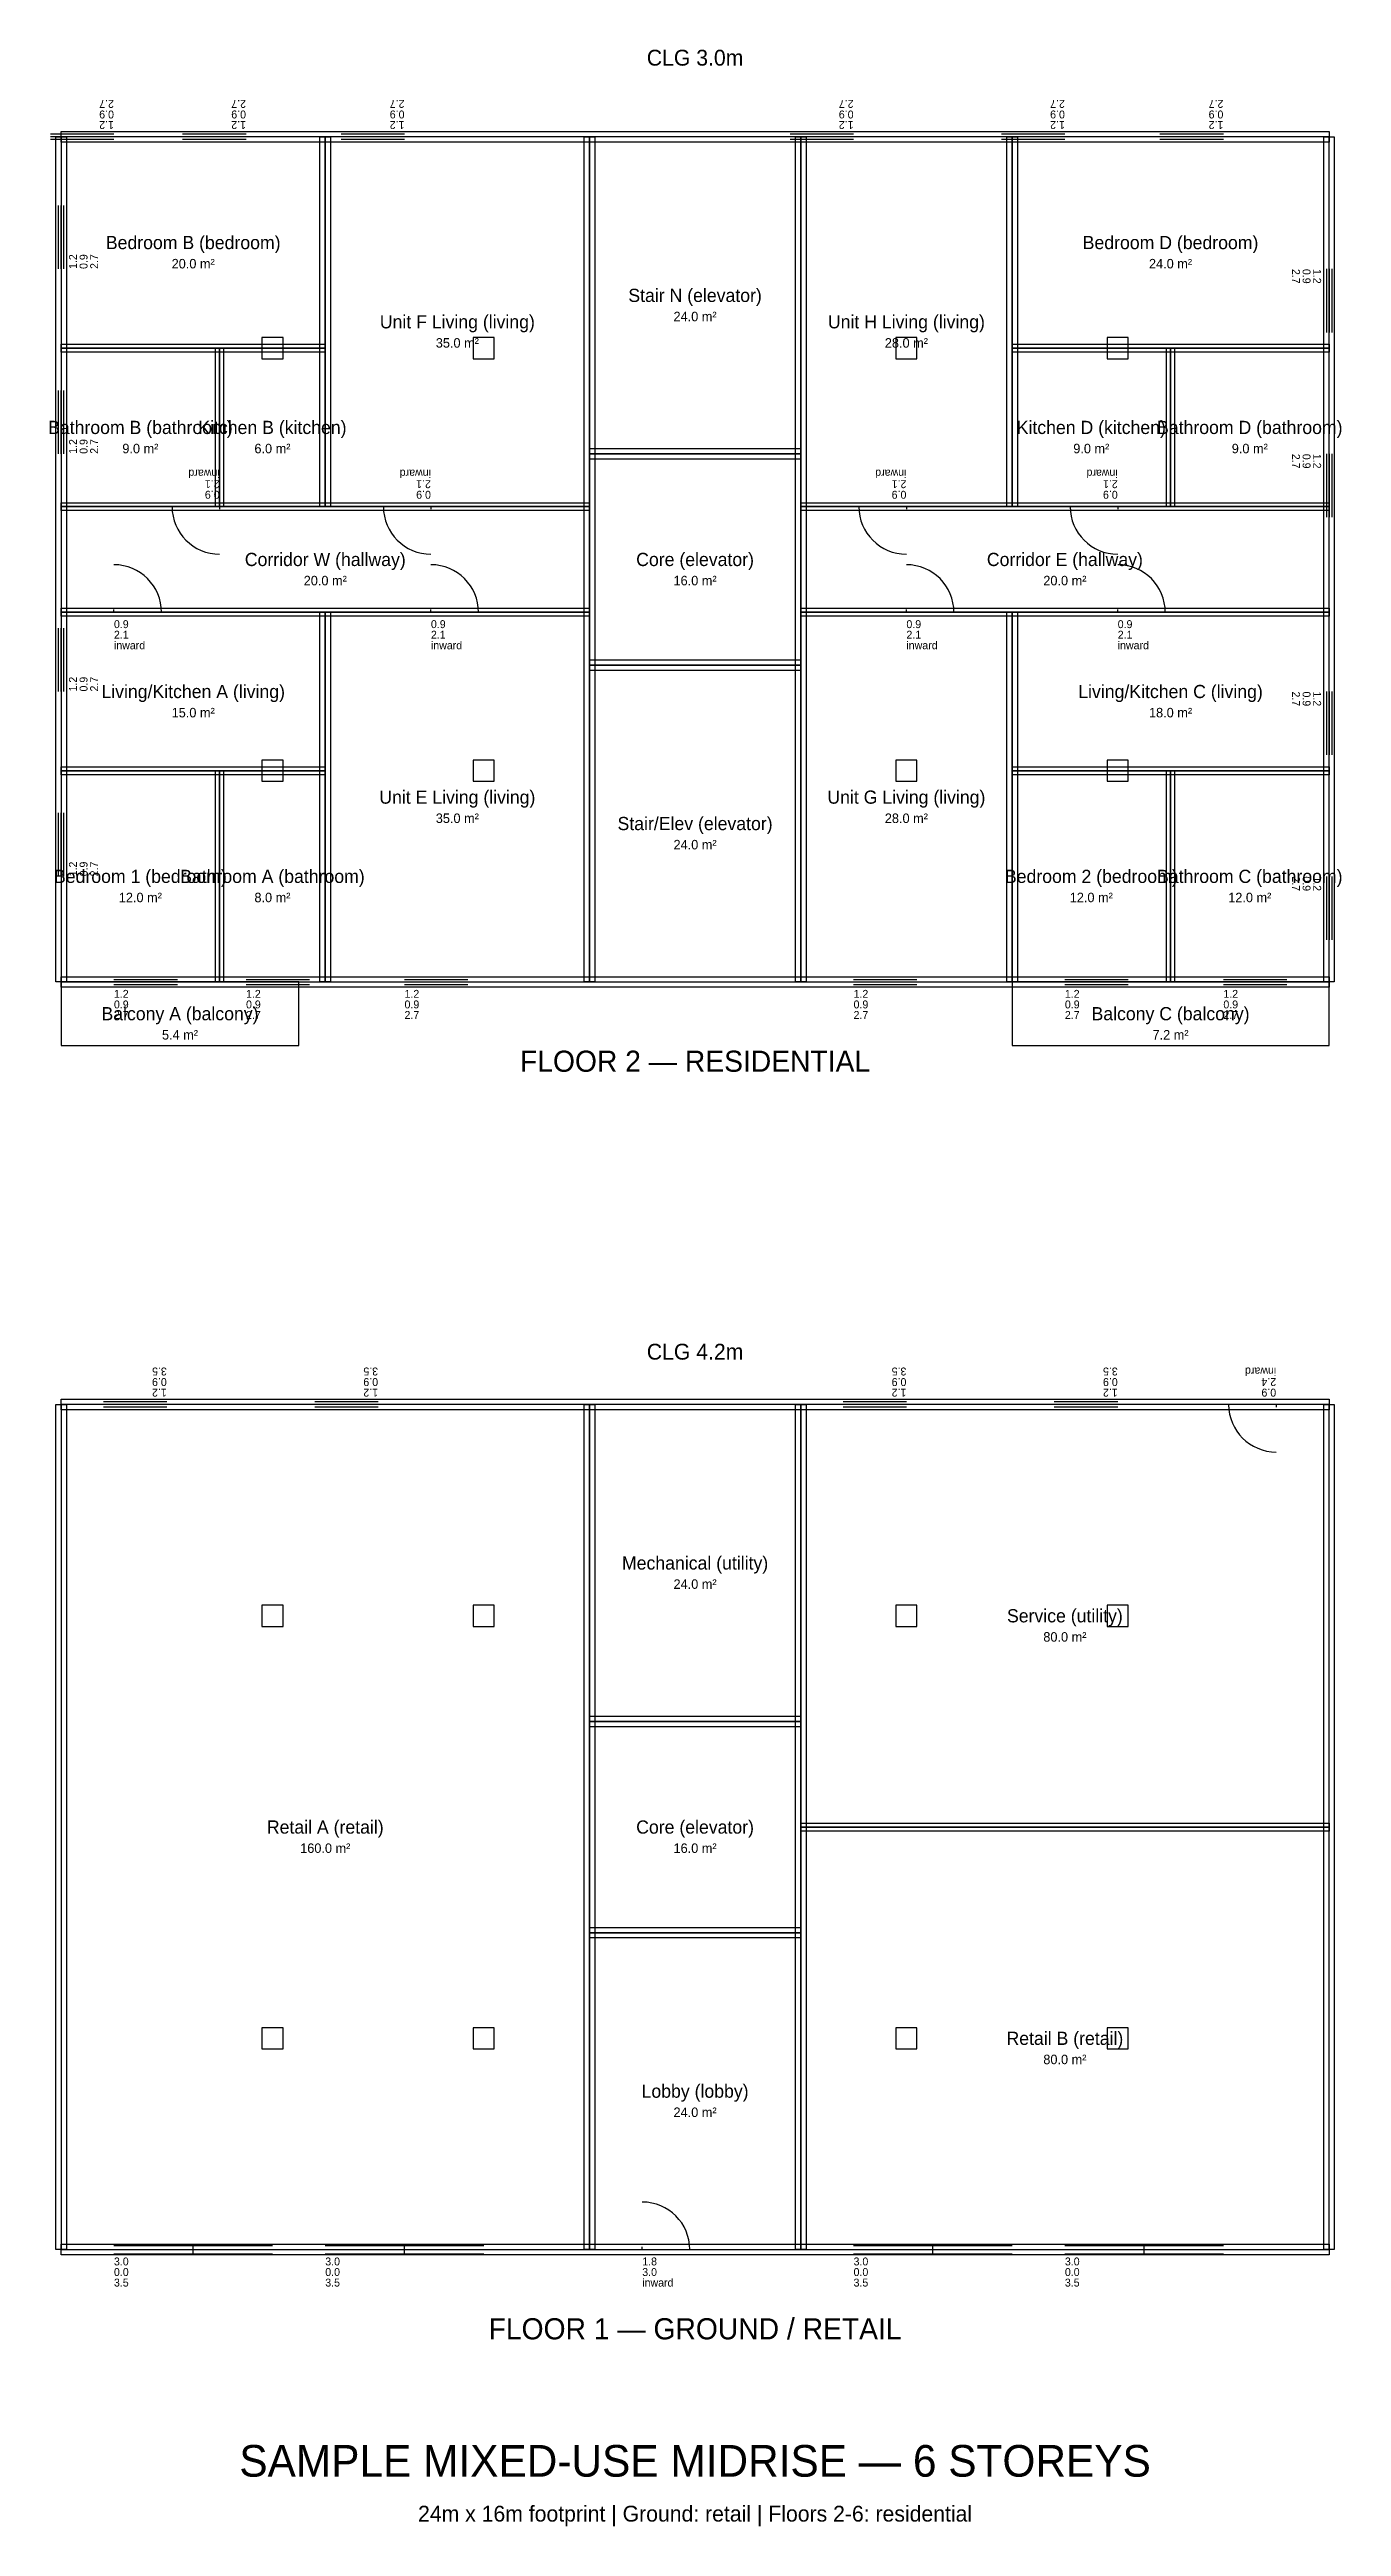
# Model space of a CAD drawing. Header units: metres. Extents: x 0 to 24, y -5 to 138.
# Drawn here: x -0.22 to 24.24, y -5.24 to 41.65 of the extents above; entities that cross this region are included whole.
import ezdxf
from ezdxf.enums import TextEntityAlignment as Align

# ---------------------------------------------------------------- set-up
doc = ezdxf.new("R2010")
doc.units = ezdxf.units.M
for name, color, linetype in [('A-ANNO-CLG', 9, 'Continuous'), ('A-ANNO-FLOR', 7, 'Continuous'), ('A-BALCONY', 6, 'Continuous'), ('A-DOOR', 1, 'Continuous'), ('A-ROOM-AREA', 2, 'Continuous'), ('A-ROOM-BDRY', 3, 'Continuous'), ('A-ROOM-NAME', 2, 'Continuous'), ('A-WALL-EXTR', 7, 'Continuous'), ('A-WALL-PART', 8, 'Continuous'), ('A-WALL-STRC', 5, 'Continuous'), ('A-WINDOW', 4, 'Continuous'), ('S-COLS', 5, 'Continuous')]:
    doc.layers.add(name, color=color, linetype=linetype)

msp = doc.modelspace()

# ---------------------------------------------------------------- texts
at = {"layer": 'A-ANNO-CLG'}
for s, p in [('CLG 3.0m', (12, 41.5)), ('CLG 4.2m', (12, 17))]:
    msp.add_text(s, height=0.3, dxfattribs=at).set_placement(p, align=Align.MIDDLE_CENTER)
at = {"layer": 'A-ANNO-FLOR'}
for s, height, p in [('FLOOR 2 — RESIDENTIAL', 0.4, (12, 22.5)), ('FLOOR 1 — GROUND / RETAIL', 0.4, (12, -1.5)), ('SAMPLE MIXED-USE MIDRISE — 6 STOREYS', 0.6, (12, -4)), ('24m x 16m footprint | Ground: retail | Floors 2-6: residential', 0.3, (12, -5))]:
    msp.add_text(s, height=height, dxfattribs=at).set_placement(p, align=Align.MIDDLE_CENTER)
at = {"layer": 'A-ROOM-AREA'}
for s, p in [('20.0 m²', (2.5, 37.6)), ('24.0 m²', (21, 37.6)), ('24.0 m²', (12, 36.6)), ('35.0 m²', (7.5, 36.1)), ('28.0 m²', (16, 36.1)), ('9.0 m²', (1.5, 34.1)), ('6.0 m²', (4, 34.1)), ('9.0 m²', (19.5, 34.1)), ('9.0 m²', (22.5, 34.1)), ('20.0 m²', (5, 31.6)), ('16.0 m²', (12, 31.6)), ('20.0 m²', (19, 31.6)), ('15.0 m²', (2.5, 29.1)), ('18.0 m²', (21, 29.1)), ('35.0 m²', (7.5, 27.1)), ('28.0 m²', (16, 27.1)), ('24.0 m²', (12, 26.6)), ('12.0 m²', (1.5, 25.6)), ('8.0 m²', (4, 25.6)), ('12.0 m²', (19.5, 25.6)), ('12.0 m²', (22.5, 25.6)), ('5.4 m²', (2.25, 23)), ('7.2 m²', (21, 23)), ('24.0 m²', (12, 12.6)), ('80.0 m²', (19, 11.6)), ('160.0 m²', (5, 7.6)), ('16.0 m²', (12, 7.6)), ('80.0 m²', (19, 3.6)), ('24.0 m²', (12, 2.6))]:
    msp.add_text(s, height=0.18, dxfattribs=at).set_placement(p, align=Align.MIDDLE_CENTER)
at = {"layer": 'A-ROOM-NAME'}
for s, p in [('Bedroom B (bedroom)', (2.5, 38)), ('Bedroom D (bedroom)', (21, 38)), ('Stair N (elevator)', (12, 37)), ('Unit F Living (living)', (7.5, 36.5)), ('Unit H Living (living)', (16, 36.5)), ('Bathroom B (bathroom)', (1.5, 34.5)), ('Kitchen B (kitchen)', (4, 34.5)), ('Kitchen D (kitchen)', (19.5, 34.5)), ('Bathroom D (bathroom)', (22.5, 34.5)), ('Corridor W (hallway)', (5, 32)), ('Core (elevator)', (12, 32)), ('Corridor E (hallway)', (19, 32)), ('Living/Kitchen A (living)', (2.5, 29.5)), ('Living/Kitchen C (living)', (21, 29.5)), ('Unit E Living (living)', (7.5, 27.5)), ('Unit G Living (living)', (16, 27.5)), ('Stair/Elev (elevator)', (12, 27)), ('Bedroom 1 (bedroom)', (1.5, 26)), ('Bathroom A (bathroom)', (4, 26)), ('Bedroom 2 (bedroom)', (19.5, 26)), ('Bathroom C (bathroom)', (22.5, 26)), ('Balcony A (balcony)', (2.25, 23.4)), ('Balcony C (balcony)', (21, 23.4)), ('Mechanical (utility)', (12, 13)), ('Service (utility)', (19, 12)), ('Retail A (retail)', (5, 8)), ('Core (elevator)', (12, 8)), ('Retail B (retail)', (19, 4)), ('Lobby (lobby)', (12, 3))]:
    msp.add_text(s, height=0.25, dxfattribs=at).set_placement(p, align=Align.MIDDLE_CENTER)

# ---------------------------------------------------------------- blocks, each defined once
blk = doc.blocks.new('WINDOW-STOREFRONT')
at = {"layer": 'A-WINDOW'}
for p, q in [((0, 0.08), (3, 0.08)), ((1.5, -0.08), (1.5, 0.08)), ((0, -0.08), (3, -0.08))]:
    blk.add_line(p, q, dxfattribs=at)
at = {"layer": 'A-WINDOW', "color": 4}
blk.add_line((0, 0), (3, 0), dxfattribs=at)
at = {"layer": 'A-WINDOW'}
for tag, p in [('WIDTH_M', (0, -0.3)), ('SILL_HEIGHT_M', (0, -0.5)), ('HEAD_HEIGHT_M', (0, -0.7))]:
    blk.add_attdef(tag, p, '', height=0.15, dxfattribs=at)
blk = doc.blocks.new('WINDOW-STD')
at = {"layer": 'A-WINDOW'}
for p, q in [((0, 0.05), (1.2, 0.05)), ((0, -0.05), (1.2, -0.05))]:
    blk.add_line(p, q, dxfattribs=at)
at = {"layer": 'A-WINDOW', "color": 4}
blk.add_line((0, 0), (1.2, 0), dxfattribs=at)
at = {"layer": 'A-WINDOW'}
for tag, p in [('WIDTH_M', (0, -0.3)), ('SILL_HEIGHT_M', (0, -0.5)), ('HEAD_HEIGHT_M', (0, -0.7))]:
    blk.add_attdef(tag, p, '', height=0.15, dxfattribs=at)
blk = doc.blocks.new('DOOR-SINGLE')
at = {"layer": 'A-DOOR'}
for q in [(0, 0.05), (0.9, 0)]:
    blk.add_line((0, 0), q, dxfattribs=at)
blk.add_arc((0, 0), 0.9, 0, 90, dxfattribs=at)
for tag, p in [('WIDTH_M', (0, -0.3)), ('HEAD_HEIGHT_M', (0, -0.5)), ('SWING', (0, -0.7))]:
    blk.add_attdef(tag, p, '', height=0.15, dxfattribs=at)

# ---------------------------------------------------------------- linework, layer by layer
at = {"layer": 'A-BALCONY'}
for points in [[(0, 22.8), (4.5, 22.8), (4.5, 24), (0, 24)], [(18, 22.8), (24, 22.8), (24, 24), (18, 24)]]:
    msp.add_lwpolyline(points, close=True, dxfattribs=at)
at = {"layer": 'A-ROOM-BDRY'}
for points in [[(0, 36), (5, 36), (5, 40), (0, 40)], [(5, 33), (10, 33), (10, 40), (5, 40)], [(10, 34), (14, 34), (14, 40), (10, 40)], [(14, 33), (18, 33), (18, 40), (14, 40)], [(18, 36), (24, 36), (24, 40), (18, 40)], [(0, 33), (3, 33), (3, 36), (0, 36)], [(3, 33), (5, 33), (5, 36), (3, 36)], [(18, 33), (21, 33), (21, 36), (18, 36)], [(21, 33), (24, 33), (24, 36), (21, 36)], [(10, 30), (14, 30), (14, 34), (10, 34)], [(0, 31), (10, 31), (10, 33), (0, 33)], [(14, 31), (24, 31), (24, 33), (14, 33)], [(0, 28), (5, 28), (5, 31), (0, 31)], [(5, 24), (10, 24), (10, 31), (5, 31)], [(14, 24), (18, 24), (18, 31), (14, 31)], [(18, 28), (24, 28), (24, 31), (18, 31)], [(10, 24), (14, 24), (14, 30), (10, 30)], [(0, 24), (3, 24), (3, 28), (0, 28)], [(3, 24), (5, 24), (5, 28), (3, 28)], [(18, 24), (21, 24), (21, 28), (18, 28)], [(21, 24), (24, 24), (24, 28), (21, 28)], [(0, 22.8), (4.5, 22.8), (4.5, 24), (0, 24)], [(18, 22.8), (24, 22.8), (24, 24), (18, 24)], [(0, 0), (10, 0), (10, 16), (0, 16)], [(10, 10), (14, 10), (14, 16), (10, 16)], [(14, 8), (24, 8), (24, 16), (14, 16)], [(10, 6), (14, 6), (14, 10), (10, 10)], [(14, 0), (24, 0), (24, 8), (14, 8)], [(10, 0), (14, 0), (14, 6), (10, 6)]]:
    msp.add_lwpolyline(points, close=True, dxfattribs=at)
at = {"layer": 'A-WALL-EXTR'}
for points in [[(0.1, 40), (0.1, 24), (-0.1, 24), (-0.1, 40)], [(24, 39.9), (0, 39.9), (0, 40.1), (24, 40.1)], [(23.9, 24), (23.9, 40), (24.1, 40), (24.1, 24)], [(0, 24.1), (24, 24.1), (24, 23.9), (0, 23.9)], [(0.1, 16), (0.1, 0), (-0.1, 0), (-0.1, 16)], [(24, 15.9), (0, 15.9), (0, 16.1), (24, 16.1)], [(23.9, 0), (23.9, 16), (24.1, 16), (24.1, 0)], [(0, 0.1), (24, 0.1), (24, -0.1), (0, -0.1)]]:
    msp.add_lwpolyline(points, close=True, dxfattribs=at)
at = {"layer": 'A-WALL-PART'}
for points in [[(0, 36.075), (5, 36.075), (5, 35.925), (0, 35.925)], [(2.925, 33), (2.925, 36), (3.075, 36), (3.075, 33)], [(18, 36.075), (24, 36.075), (24, 35.925), (18, 35.925)], [(20.925, 33), (20.925, 36), (21.075, 36), (21.075, 33)], [(0, 33.075), (10, 33.075), (10, 32.925), (0, 32.925)], [(14, 33.075), (24, 33.075), (24, 32.925), (14, 32.925)], [(0, 31.075), (10, 31.075), (10, 30.925), (0, 30.925)], [(14, 31.075), (24, 31.075), (24, 30.925), (14, 30.925)], [(0, 28.075), (5, 28.075), (5, 27.925), (0, 27.925)], [(2.925, 24), (2.925, 28), (3.075, 28), (3.075, 24)], [(18, 28.075), (24, 28.075), (24, 27.925), (18, 27.925)], [(20.925, 24), (20.925, 28), (21.075, 28), (21.075, 24)], [(14, 8.075), (24, 8.075), (24, 7.925), (14, 7.925)]]:
    msp.add_lwpolyline(points, close=True, dxfattribs=at)
at = {"layer": 'A-WALL-STRC'}
for points in [[(4.9, 33), (4.9, 40), (5.1, 40), (5.1, 33)], [(9.9, 24), (9.9, 40), (10.1, 40), (10.1, 24)], [(13.9, 24), (13.9, 40), (14.1, 40), (14.1, 24)], [(17.9, 33), (17.9, 40), (18.1, 40), (18.1, 33)], [(10, 34.1), (14, 34.1), (14, 33.9), (10, 33.9)], [(4.9, 24), (4.9, 31), (5.1, 31), (5.1, 24)], [(17.9, 24), (17.9, 31), (18.1, 31), (18.1, 24)], [(10, 30.1), (14, 30.1), (14, 29.9), (10, 29.9)], [(9.9, 0), (9.9, 16), (10.1, 16), (10.1, 0)], [(13.9, 0), (13.9, 16), (14.1, 16), (14.1, 0)], [(10, 10.1), (14, 10.1), (14, 9.9), (10, 9.9)], [(10, 6.1), (14, 6.1), (14, 5.9), (10, 5.9)]]:
    msp.add_lwpolyline(points, close=True, dxfattribs=at)
at = {"layer": 'S-COLS'}
for points in [[(3.8, 35.8), (4.2, 35.8), (4.2, 36.2), (3.8, 36.2)], [(7.8, 35.8), (8.2, 35.8), (8.2, 36.2), (7.8, 36.2)], [(15.8, 35.8), (16.2, 35.8), (16.2, 36.2), (15.8, 36.2)], [(19.8, 35.8), (20.2, 35.8), (20.2, 36.2), (19.8, 36.2)], [(3.8, 27.8), (4.2, 27.8), (4.2, 28.2), (3.8, 28.2)], [(7.8, 27.8), (8.2, 27.8), (8.2, 28.2), (7.8, 28.2)], [(15.8, 27.8), (16.2, 27.8), (16.2, 28.2), (15.8, 28.2)], [(19.8, 27.8), (20.2, 27.8), (20.2, 28.2), (19.8, 28.2)], [(3.8, 11.8), (4.2, 11.8), (4.2, 12.2), (3.8, 12.2)], [(7.8, 11.8), (8.2, 11.8), (8.2, 12.2), (7.8, 12.2)], [(15.8, 11.8), (16.2, 11.8), (16.2, 12.2), (15.8, 12.2)], [(19.8, 11.8), (20.2, 11.8), (20.2, 12.2), (19.8, 12.2)], [(3.8, 3.8), (4.2, 3.8), (4.2, 4.2), (3.8, 4.2)], [(7.8, 3.8), (8.2, 3.8), (8.2, 4.2), (7.8, 4.2)], [(15.8, 3.8), (16.2, 3.8), (16.2, 4.2), (15.8, 4.2)], [(19.8, 3.8), (20.2, 3.8), (20.2, 4.2), (19.8, 4.2)]]:
    msp.add_lwpolyline(points, close=True, dxfattribs=at)

# ---------------------------------------------------------------- block references
at = {"layer": 'A-DOOR', "rotation": 180}
for p, values in [((3, 33), {'WIDTH_M': '0.9', 'HEAD_HEIGHT_M': '2.1', 'SWING': 'inward'}), ((7, 33), {'WIDTH_M': '0.9', 'HEAD_HEIGHT_M': '2.1', 'SWING': 'inward'}), ((16, 33), {'WIDTH_M': '0.9', 'HEAD_HEIGHT_M': '2.1', 'SWING': 'inward'}), ((20, 33), {'WIDTH_M': '0.9', 'HEAD_HEIGHT_M': '2.1', 'SWING': 'inward'}), ((23, 16), {'WIDTH_M': '0.9', 'HEAD_HEIGHT_M': '2.4', 'SWING': 'inward'})]:
    msp.add_blockref('DOOR-SINGLE', p, dxfattribs=at).add_auto_attribs(values)
at = {"layer": 'A-DOOR'}
for p, values in [((1, 31), {'WIDTH_M': '0.9', 'HEAD_HEIGHT_M': '2.1', 'SWING': 'inward'}), ((7, 31), {'WIDTH_M': '0.9', 'HEAD_HEIGHT_M': '2.1', 'SWING': 'inward'}), ((16, 31), {'WIDTH_M': '0.9', 'HEAD_HEIGHT_M': '2.1', 'SWING': 'inward'}), ((20, 31), {'WIDTH_M': '0.9', 'HEAD_HEIGHT_M': '2.1', 'SWING': 'inward'}), ((11, 0), {'WIDTH_M': '1.8', 'HEAD_HEIGHT_M': '3.0', 'SWING': 'inward'})]:
    msp.add_blockref('DOOR-SINGLE', p, dxfattribs=at).add_auto_attribs(values)
at = {"layer": 'A-WINDOW'}
for p, rotation, values in [((1, 40), 180, {'WIDTH_M': '1.2', 'SILL_HEIGHT_M': '0.9', 'HEAD_HEIGHT_M': '2.7'}), ((3.5, 40), 180, {'WIDTH_M': '1.2', 'SILL_HEIGHT_M': '0.9', 'HEAD_HEIGHT_M': '2.7'}), ((6.5, 40), 180, {'WIDTH_M': '1.2', 'SILL_HEIGHT_M': '0.9', 'HEAD_HEIGHT_M': '2.7'}), ((15, 40), 180, {'WIDTH_M': '1.2', 'SILL_HEIGHT_M': '0.9', 'HEAD_HEIGHT_M': '2.7'}), ((19, 40), 180, {'WIDTH_M': '1.2', 'SILL_HEIGHT_M': '0.9', 'HEAD_HEIGHT_M': '2.7'}), ((22, 40), 180, {'WIDTH_M': '1.2', 'SILL_HEIGHT_M': '0.9', 'HEAD_HEIGHT_M': '2.7'}), ((0, 37.5), 90, {'WIDTH_M': '1.2', 'SILL_HEIGHT_M': '0.9', 'HEAD_HEIGHT_M': '2.7'}), ((24, 37.5), 270, {'WIDTH_M': '1.2', 'SILL_HEIGHT_M': '0.9', 'HEAD_HEIGHT_M': '2.7'}), ((0, 34), 90, {'WIDTH_M': '1.2', 'SILL_HEIGHT_M': '0.9', 'HEAD_HEIGHT_M': '2.7'}), ((24, 34), 270, {'WIDTH_M': '1.2', 'SILL_HEIGHT_M': '0.9', 'HEAD_HEIGHT_M': '2.7'}), ((0, 29.5), 90, {'WIDTH_M': '1.2', 'SILL_HEIGHT_M': '0.9', 'HEAD_HEIGHT_M': '2.7'}), ((24, 29.5), 270, {'WIDTH_M': '1.2', 'SILL_HEIGHT_M': '0.9', 'HEAD_HEIGHT_M': '2.7'}), ((0, 26), 90, {'WIDTH_M': '1.2', 'SILL_HEIGHT_M': '0.9', 'HEAD_HEIGHT_M': '2.7'}), ((24, 26), 270, {'WIDTH_M': '1.2', 'SILL_HEIGHT_M': '0.9', 'HEAD_HEIGHT_M': '2.7'}), ((2, 16), 180, {'WIDTH_M': '1.2', 'SILL_HEIGHT_M': '0.9', 'HEAD_HEIGHT_M': '3.5'}), ((6, 16), 180, {'WIDTH_M': '1.2', 'SILL_HEIGHT_M': '0.9', 'HEAD_HEIGHT_M': '3.5'}), ((16, 16), 180, {'WIDTH_M': '1.2', 'SILL_HEIGHT_M': '0.9', 'HEAD_HEIGHT_M': '3.5'}), ((20, 16), 180, {'WIDTH_M': '1.2', 'SILL_HEIGHT_M': '0.9', 'HEAD_HEIGHT_M': '3.5'})]:
    msp.add_blockref('WINDOW-STD', p, dxfattribs=dict(at, rotation=rotation)).add_auto_attribs(values)
for name, p, values in [('WINDOW-STD', (1, 24), {'WIDTH_M': '1.2', 'SILL_HEIGHT_M': '0.9', 'HEAD_HEIGHT_M': '2.7'}), ('WINDOW-STD', (3.5, 24), {'WIDTH_M': '1.2', 'SILL_HEIGHT_M': '0.9', 'HEAD_HEIGHT_M': '2.7'}), ('WINDOW-STD', (6.5, 24), {'WIDTH_M': '1.2', 'SILL_HEIGHT_M': '0.9', 'HEAD_HEIGHT_M': '2.7'}), ('WINDOW-STD', (15, 24), {'WIDTH_M': '1.2', 'SILL_HEIGHT_M': '0.9', 'HEAD_HEIGHT_M': '2.7'}), ('WINDOW-STD', (19, 24), {'WIDTH_M': '1.2', 'SILL_HEIGHT_M': '0.9', 'HEAD_HEIGHT_M': '2.7'}), ('WINDOW-STD', (22, 24), {'WIDTH_M': '1.2', 'SILL_HEIGHT_M': '0.9', 'HEAD_HEIGHT_M': '2.7'}), ('WINDOW-STOREFRONT', (1, 0), {'WIDTH_M': '3.0', 'SILL_HEIGHT_M': '0.0', 'HEAD_HEIGHT_M': '3.5'}), ('WINDOW-STOREFRONT', (5, 0), {'WIDTH_M': '3.0', 'SILL_HEIGHT_M': '0.0', 'HEAD_HEIGHT_M': '3.5'}), ('WINDOW-STOREFRONT', (15, 0), {'WIDTH_M': '3.0', 'SILL_HEIGHT_M': '0.0', 'HEAD_HEIGHT_M': '3.5'}), ('WINDOW-STOREFRONT', (19, 0), {'WIDTH_M': '3.0', 'SILL_HEIGHT_M': '0.0', 'HEAD_HEIGHT_M': '3.5'})]:
    msp.add_blockref(name, p, dxfattribs=at).add_auto_attribs(values)

msp.set_redraw_order([(e.dxf.handle, doc.entitydb.next_handle()) for e in msp.query("TEXT MTEXT ATTDEF DIMENSION ARC_DIMENSION")])  # texts and dimensions are drawn at this point

doc.saveas('drawing.dxf')
